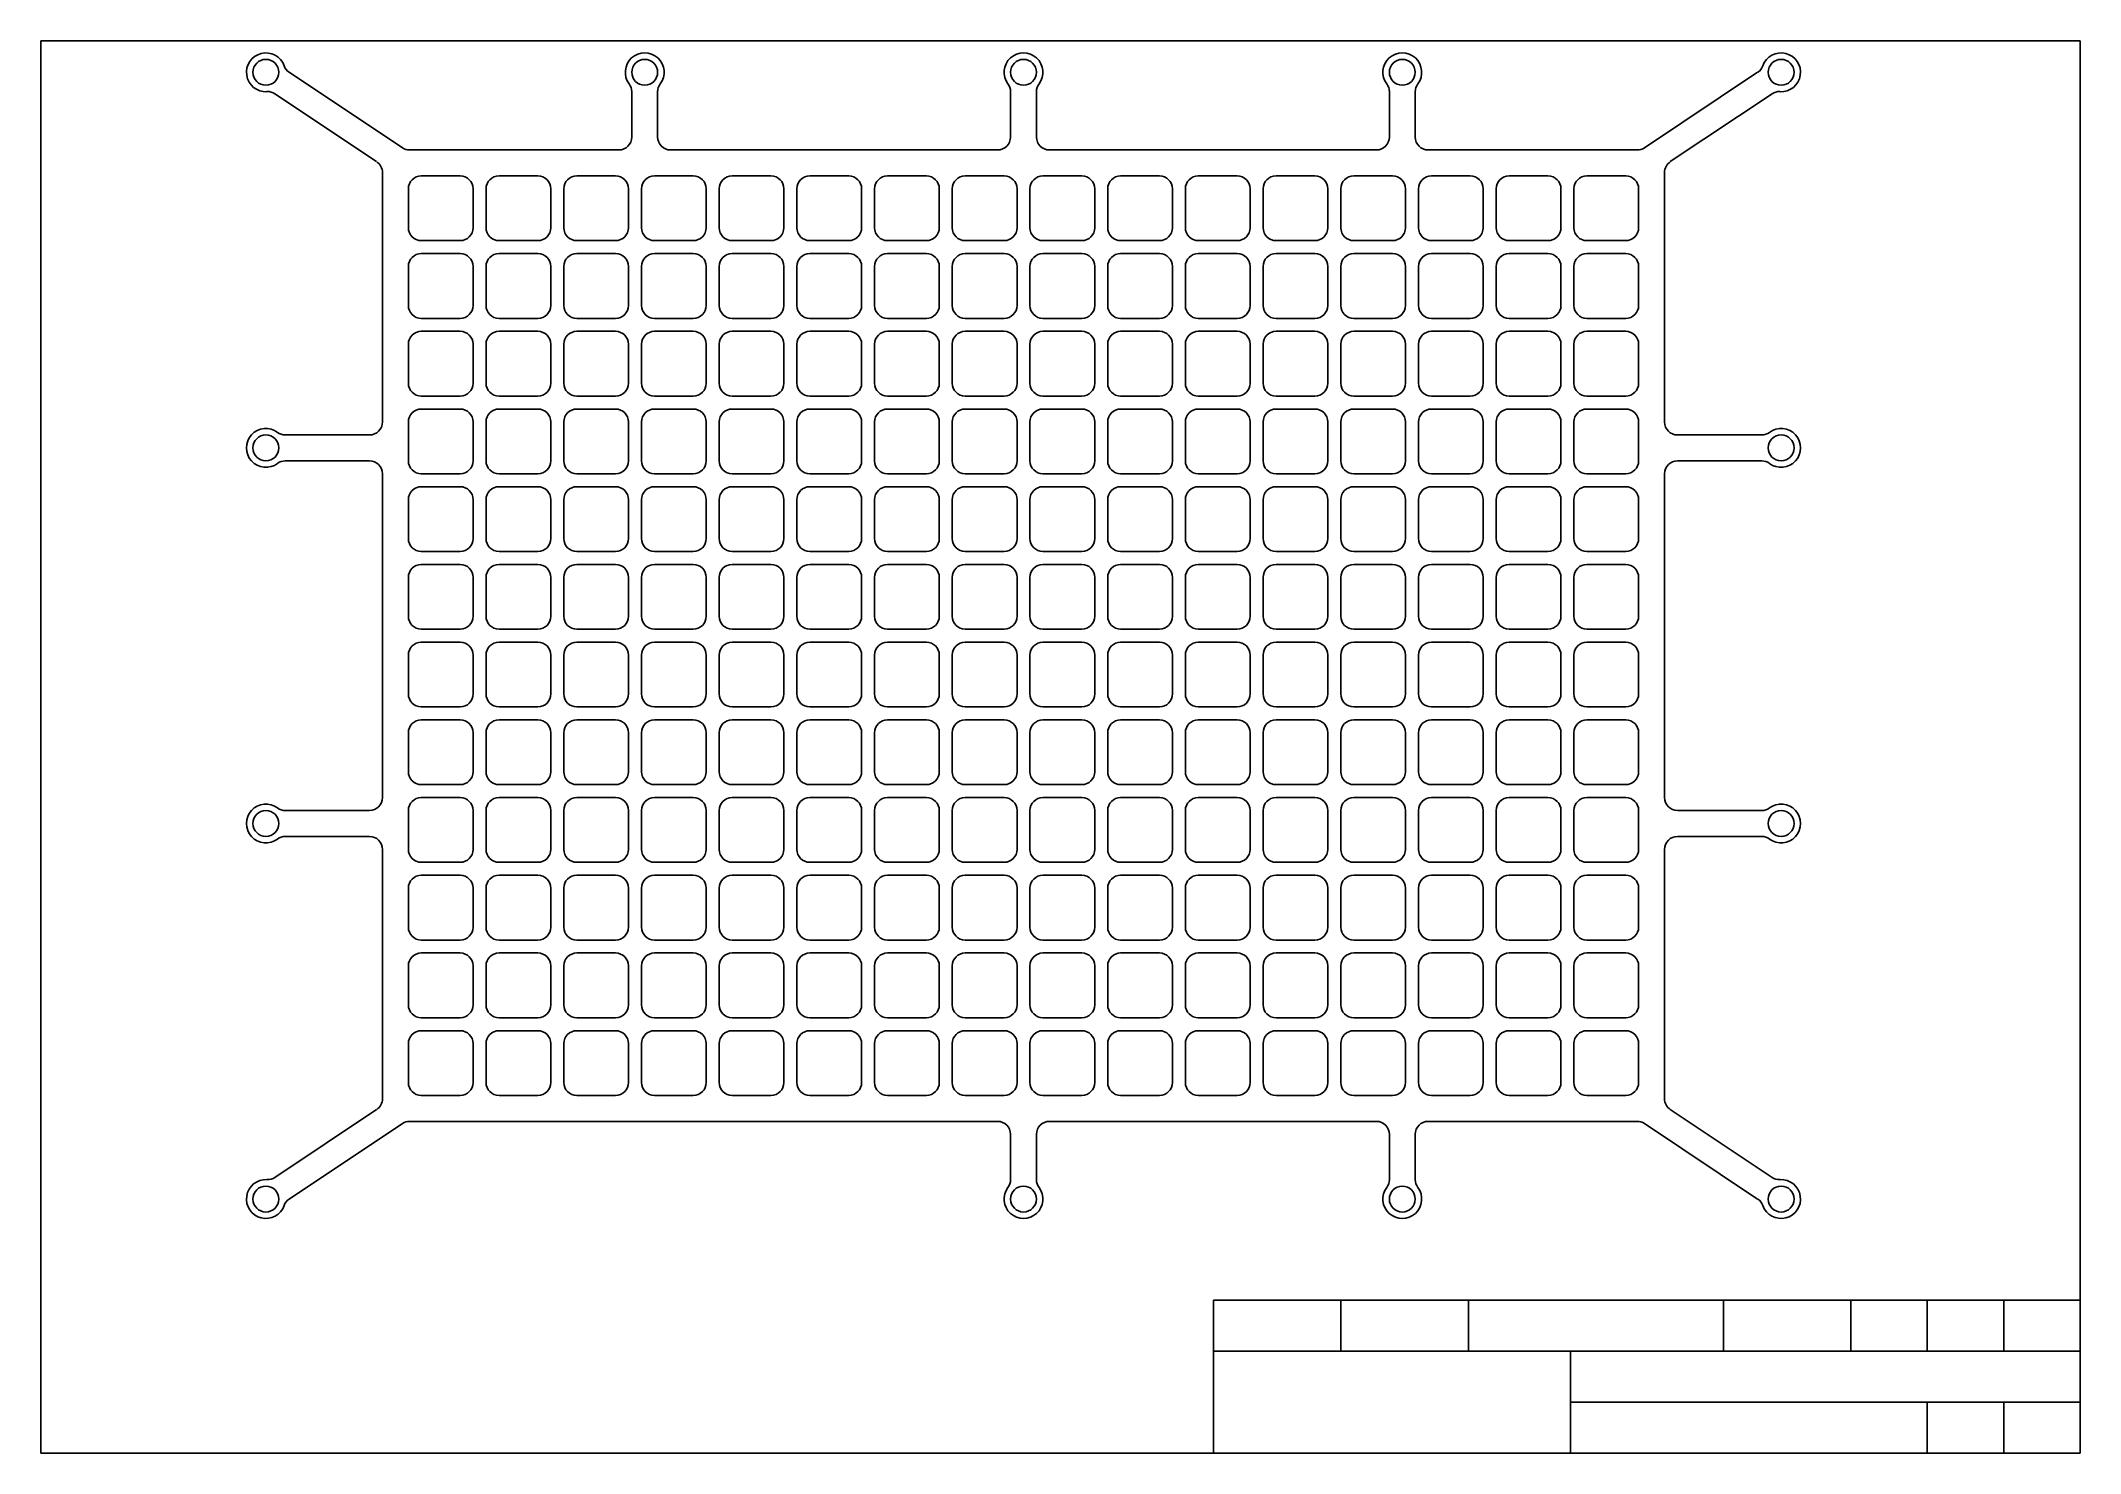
# Model space of a CAD drawing. Extents: x 0.4 to 16.1, y 0.4 to 11.3.
import ezdxf

# ---------------------------------------------------------------- set-up
doc = ezdxf.new("R2010")
doc.units = 0
doc.layers.add('DEFAULT', color=7, linetype='CONTINUOUS')

msp = doc.modelspace()

# ---------------------------------------------------------------- linework, layer by layer
at = {"layer": 'DEFAULT', "color": 0, "linetype": 'CONTINUOUS'}
for p, q in [((16.142, 11.299), (0.394, 11.299)), ((0.394, 11.299), (0.394, 0.394)), ((16.142, 0.394), (16.142, 11.299)), ((3.187, 10.473), (2.312, 11.056)), ((12.777, 10.473), (13.651, 11.056)), ((2.201, 10.89), (2.987, 10.366)), ((4.957, 10.906), (4.957, 10.556)), ((5.157, 10.906), (5.157, 10.556)), ((7.882, 10.906), (7.882, 10.556)), ((8.082, 10.906), (8.082, 10.556)), ((10.807, 10.906), (10.807, 10.556)), ((11.007, 10.906), (11.007, 10.556)), ((13.762, 10.89), (12.976, 10.366)), ((3.242, 10.456), (4.857, 10.456)), ((5.257, 10.456), (7.782, 10.456)), ((8.182, 10.456), (10.707, 10.456)), ((11.107, 10.456), (12.721, 10.456)), ((3.032, 8.356), (3.032, 10.282)), ((3.632, 10.256), (3.332, 10.256)), ((4.232, 10.256), (3.932, 10.256)), ((4.832, 10.256), (4.532, 10.256)), ((5.432, 10.256), (5.132, 10.256)), ((6.032, 10.256), (5.732, 10.256)), ((6.632, 10.256), (6.332, 10.256)), ((7.232, 10.256), (6.932, 10.256)), ((7.832, 10.256), (7.532, 10.256)), ((8.432, 10.256), (8.132, 10.256)), ((9.032, 10.256), (8.732, 10.256)), ((9.632, 10.256), (9.332, 10.256)), ((10.232, 10.256), (9.932, 10.256)), ((10.832, 10.256), (10.532, 10.256)), ((11.432, 10.256), (11.132, 10.256)), ((12.032, 10.256), (11.732, 10.256)), ((12.632, 10.256), (12.332, 10.256)), ((12.932, 10.282), (12.932, 8.356)), ((3.232, 10.156), (3.232, 9.856)), ((3.732, 9.856), (3.732, 10.156)), ((3.832, 10.156), (3.832, 9.856)), ((4.332, 9.856), (4.332, 10.156)), ((4.432, 10.156), (4.432, 9.856)), ((4.932, 9.856), (4.932, 10.156)), ((5.032, 10.156), (5.032, 9.856)), ((5.532, 9.856), (5.532, 10.156)), ((5.632, 10.156), (5.632, 9.856)), ((6.132, 9.856), (6.132, 10.156)), ((6.232, 10.156), (6.232, 9.856)), ((6.732, 9.856), (6.732, 10.156)), ((6.832, 10.156), (6.832, 9.856)), ((7.332, 9.856), (7.332, 10.156)), ((7.432, 10.156), (7.432, 9.856)), ((7.932, 9.856), (7.932, 10.156)), ((8.032, 10.156), (8.032, 9.856)), ((8.532, 9.856), (8.532, 10.156)), ((8.632, 10.156), (8.632, 9.856)), ((9.132, 9.856), (9.132, 10.156)), ((9.232, 10.156), (9.232, 9.856)), ((9.732, 9.856), (9.732, 10.156)), ((9.832, 10.156), (9.832, 9.856)), ((10.332, 9.856), (10.332, 10.156)), ((10.432, 10.156), (10.432, 9.856)), ((10.932, 9.856), (10.932, 10.156)), ((11.032, 10.156), (11.032, 9.856)), ((11.532, 9.856), (11.532, 10.156)), ((11.632, 10.156), (11.632, 9.856)), ((12.132, 9.856), (12.132, 10.156)), ((12.232, 10.156), (12.232, 9.856)), ((12.732, 9.856), (12.732, 10.156)), ((3.332, 9.756), (3.632, 9.756)), ((3.632, 9.656), (3.332, 9.656)), ((3.932, 9.756), (4.232, 9.756)), ((4.232, 9.656), (3.932, 9.656)), ((4.532, 9.756), (4.832, 9.756)), ((4.832, 9.656), (4.532, 9.656)), ((5.132, 9.756), (5.432, 9.756)), ((5.432, 9.656), (5.132, 9.656)), ((5.732, 9.756), (6.032, 9.756)), ((6.032, 9.656), (5.732, 9.656)), ((6.332, 9.756), (6.632, 9.756)), ((6.632, 9.656), (6.332, 9.656)), ((6.932, 9.756), (7.232, 9.756)), ((7.232, 9.656), (6.932, 9.656)), ((7.532, 9.756), (7.832, 9.756)), ((7.832, 9.656), (7.532, 9.656)), ((8.132, 9.756), (8.432, 9.756)), ((8.432, 9.656), (8.132, 9.656)), ((8.732, 9.756), (9.032, 9.756)), ((9.032, 9.656), (8.732, 9.656)), ((9.332, 9.756), (9.632, 9.756)), ((9.632, 9.656), (9.332, 9.656)), ((9.932, 9.756), (10.232, 9.756)), ((10.232, 9.656), (9.932, 9.656)), ((10.532, 9.756), (10.832, 9.756)), ((10.832, 9.656), (10.532, 9.656)), ((11.132, 9.756), (11.432, 9.756)), ((11.432, 9.656), (11.132, 9.656)), ((11.732, 9.756), (12.032, 9.756)), ((12.032, 9.656), (11.732, 9.656)), ((12.332, 9.756), (12.632, 9.756)), ((12.632, 9.656), (12.332, 9.656)), ((3.232, 9.556), (3.232, 9.256)), ((3.732, 9.256), (3.732, 9.556)), ((3.832, 9.556), (3.832, 9.256)), ((4.332, 9.256), (4.332, 9.556)), ((4.432, 9.556), (4.432, 9.256)), ((4.932, 9.256), (4.932, 9.556)), ((5.032, 9.556), (5.032, 9.256)), ((5.532, 9.256), (5.532, 9.556)), ((5.632, 9.556), (5.632, 9.256)), ((6.132, 9.256), (6.132, 9.556)), ((6.232, 9.556), (6.232, 9.256)), ((6.732, 9.256), (6.732, 9.556)), ((6.832, 9.556), (6.832, 9.256)), ((7.332, 9.256), (7.332, 9.556)), ((7.432, 9.556), (7.432, 9.256)), ((7.932, 9.256), (7.932, 9.556)), ((8.032, 9.556), (8.032, 9.256)), ((8.532, 9.256), (8.532, 9.556)), ((8.632, 9.556), (8.632, 9.256)), ((9.132, 9.256), (9.132, 9.556)), ((9.232, 9.556), (9.232, 9.256)), ((9.732, 9.256), (9.732, 9.556)), ((9.832, 9.556), (9.832, 9.256)), ((10.332, 9.256), (10.332, 9.556)), ((10.432, 9.556), (10.432, 9.256)), ((10.932, 9.256), (10.932, 9.556)), ((11.032, 9.556), (11.032, 9.256)), ((11.532, 9.256), (11.532, 9.556)), ((11.632, 9.556), (11.632, 9.256)), ((12.132, 9.256), (12.132, 9.556)), ((12.232, 9.556), (12.232, 9.256)), ((12.732, 9.256), (12.732, 9.556)), ((3.332, 9.156), (3.632, 9.156)), ((3.932, 9.156), (4.232, 9.156)), ((4.532, 9.156), (4.832, 9.156)), ((5.132, 9.156), (5.432, 9.156)), ((5.732, 9.156), (6.032, 9.156)), ((6.332, 9.156), (6.632, 9.156)), ((6.932, 9.156), (7.232, 9.156)), ((7.532, 9.156), (7.832, 9.156)), ((8.132, 9.156), (8.432, 9.156)), ((8.732, 9.156), (9.032, 9.156)), ((9.332, 9.156), (9.632, 9.156)), ((9.932, 9.156), (10.232, 9.156)), ((10.532, 9.156), (10.832, 9.156)), ((11.132, 9.156), (11.432, 9.156)), ((11.732, 9.156), (12.032, 9.156)), ((12.332, 9.156), (12.632, 9.156)), ((3.632, 9.056), (3.332, 9.056)), ((4.232, 9.056), (3.932, 9.056)), ((4.832, 9.056), (4.532, 9.056)), ((5.432, 9.056), (5.132, 9.056)), ((6.032, 9.056), (5.732, 9.056)), ((6.632, 9.056), (6.332, 9.056)), ((7.232, 9.056), (6.932, 9.056)), ((7.832, 9.056), (7.532, 9.056)), ((8.432, 9.056), (8.132, 9.056)), ((9.032, 9.056), (8.732, 9.056)), ((9.632, 9.056), (9.332, 9.056)), ((10.232, 9.056), (9.932, 9.056)), ((10.832, 9.056), (10.532, 9.056)), ((11.432, 9.056), (11.132, 9.056)), ((12.032, 9.056), (11.732, 9.056)), ((12.632, 9.056), (12.332, 9.056)), ((3.232, 8.956), (3.232, 8.656)), ((3.732, 8.656), (3.732, 8.956)), ((3.832, 8.956), (3.832, 8.656)), ((4.332, 8.656), (4.332, 8.956)), ((4.432, 8.956), (4.432, 8.656)), ((4.932, 8.656), (4.932, 8.956)), ((5.032, 8.956), (5.032, 8.656)), ((5.532, 8.656), (5.532, 8.956)), ((5.632, 8.956), (5.632, 8.656)), ((6.132, 8.656), (6.132, 8.956)), ((6.232, 8.956), (6.232, 8.656)), ((6.732, 8.656), (6.732, 8.956)), ((6.832, 8.956), (6.832, 8.656)), ((7.332, 8.656), (7.332, 8.956)), ((7.432, 8.956), (7.432, 8.656)), ((7.932, 8.656), (7.932, 8.956)), ((8.032, 8.956), (8.032, 8.656)), ((8.532, 8.656), (8.532, 8.956)), ((8.632, 8.956), (8.632, 8.656)), ((9.132, 8.656), (9.132, 8.956)), ((9.232, 8.956), (9.232, 8.656)), ((9.732, 8.656), (9.732, 8.956)), ((9.832, 8.956), (9.832, 8.656)), ((10.332, 8.656), (10.332, 8.956)), ((10.432, 8.956), (10.432, 8.656)), ((10.932, 8.656), (10.932, 8.956)), ((11.032, 8.956), (11.032, 8.656)), ((11.532, 8.656), (11.532, 8.956)), ((11.632, 8.956), (11.632, 8.656)), ((12.132, 8.656), (12.132, 8.956)), ((12.232, 8.956), (12.232, 8.656)), ((12.732, 8.656), (12.732, 8.956)), ((3.332, 8.556), (3.632, 8.556)), ((3.932, 8.556), (4.232, 8.556)), ((4.532, 8.556), (4.832, 8.556)), ((5.132, 8.556), (5.432, 8.556)), ((5.732, 8.556), (6.032, 8.556)), ((6.332, 8.556), (6.632, 8.556)), ((6.932, 8.556), (7.232, 8.556)), ((7.532, 8.556), (7.832, 8.556)), ((8.132, 8.556), (8.432, 8.556)), ((8.732, 8.556), (9.032, 8.556)), ((9.332, 8.556), (9.632, 8.556)), ((9.932, 8.556), (10.232, 8.556)), ((10.532, 8.556), (10.832, 8.556)), ((11.132, 8.556), (11.432, 8.556)), ((11.732, 8.556), (12.032, 8.556)), ((12.332, 8.556), (12.632, 8.556)), ((3.232, 8.356), (3.232, 8.056)), ((3.632, 8.456), (3.332, 8.456)), ((3.732, 8.056), (3.732, 8.356)), ((3.832, 8.356), (3.832, 8.056)), ((4.232, 8.456), (3.932, 8.456)), ((4.332, 8.056), (4.332, 8.356)), ((4.432, 8.356), (4.432, 8.056)), ((4.832, 8.456), (4.532, 8.456)), ((4.932, 8.056), (4.932, 8.356)), ((5.032, 8.356), (5.032, 8.056)), ((5.432, 8.456), (5.132, 8.456)), ((5.532, 8.056), (5.532, 8.356)), ((5.632, 8.356), (5.632, 8.056)), ((6.032, 8.456), (5.732, 8.456)), ((6.132, 8.056), (6.132, 8.356)), ((6.232, 8.356), (6.232, 8.056)), ((6.632, 8.456), (6.332, 8.456)), ((6.732, 8.056), (6.732, 8.356)), ((6.832, 8.356), (6.832, 8.056)), ((7.232, 8.456), (6.932, 8.456)), ((7.332, 8.056), (7.332, 8.356)), ((7.432, 8.356), (7.432, 8.056)), ((7.832, 8.456), (7.532, 8.456)), ((7.932, 8.056), (7.932, 8.356)), ((8.032, 8.356), (8.032, 8.056)), ((8.432, 8.456), (8.132, 8.456)), ((8.532, 8.056), (8.532, 8.356)), ((8.632, 8.356), (8.632, 8.056)), ((9.032, 8.456), (8.732, 8.456)), ((9.132, 8.056), (9.132, 8.356)), ((9.232, 8.356), (9.232, 8.056)), ((9.632, 8.456), (9.332, 8.456)), ((9.732, 8.056), (9.732, 8.356)), ((9.832, 8.356), (9.832, 8.056)), ((10.232, 8.456), (9.932, 8.456)), ((10.332, 8.056), (10.332, 8.356)), ((10.432, 8.356), (10.432, 8.056)), ((10.832, 8.456), (10.532, 8.456)), ((10.932, 8.056), (10.932, 8.356)), ((11.032, 8.356), (11.032, 8.056)), ((11.432, 8.456), (11.132, 8.456)), ((11.532, 8.056), (11.532, 8.356)), ((11.632, 8.356), (11.632, 8.056)), ((12.032, 8.456), (11.732, 8.456)), ((12.132, 8.056), (12.132, 8.356)), ((12.232, 8.356), (12.232, 8.056)), ((12.632, 8.456), (12.332, 8.456)), ((12.732, 8.056), (12.732, 8.356)), ((2.282, 8.256), (2.932, 8.256)), ((13.682, 8.256), (13.032, 8.256)), ((2.282, 8.056), (2.932, 8.056)), ((13.682, 8.056), (13.032, 8.056)), ((3.032, 5.456), (3.032, 7.956)), ((3.332, 7.956), (3.632, 7.956)), ((3.932, 7.956), (4.232, 7.956)), ((4.532, 7.956), (4.832, 7.956)), ((5.132, 7.956), (5.432, 7.956)), ((5.732, 7.956), (6.032, 7.956)), ((6.332, 7.956), (6.632, 7.956)), ((6.932, 7.956), (7.232, 7.956)), ((7.532, 7.956), (7.832, 7.956)), ((8.132, 7.956), (8.432, 7.956)), ((8.732, 7.956), (9.032, 7.956)), ((9.332, 7.956), (9.632, 7.956)), ((9.932, 7.956), (10.232, 7.956)), ((10.532, 7.956), (10.832, 7.956)), ((11.132, 7.956), (11.432, 7.956)), ((11.732, 7.956), (12.032, 7.956)), ((12.332, 7.956), (12.632, 7.956)), ((12.932, 7.956), (12.932, 5.456)), ((3.232, 7.756), (3.232, 7.456)), ((3.632, 7.856), (3.332, 7.856)), ((3.732, 7.456), (3.732, 7.756)), ((3.832, 7.756), (3.832, 7.456)), ((4.232, 7.856), (3.932, 7.856)), ((4.332, 7.456), (4.332, 7.756)), ((4.432, 7.756), (4.432, 7.456)), ((4.832, 7.856), (4.532, 7.856)), ((4.932, 7.456), (4.932, 7.756)), ((5.032, 7.756), (5.032, 7.456)), ((5.432, 7.856), (5.132, 7.856)), ((5.532, 7.456), (5.532, 7.756)), ((5.632, 7.756), (5.632, 7.456)), ((6.032, 7.856), (5.732, 7.856)), ((6.132, 7.456), (6.132, 7.756)), ((6.232, 7.756), (6.232, 7.456)), ((6.632, 7.856), (6.332, 7.856)), ((6.732, 7.456), (6.732, 7.756)), ((6.832, 7.756), (6.832, 7.456)), ((7.232, 7.856), (6.932, 7.856)), ((7.332, 7.456), (7.332, 7.756)), ((7.432, 7.756), (7.432, 7.456)), ((7.832, 7.856), (7.532, 7.856)), ((7.932, 7.456), (7.932, 7.756)), ((8.032, 7.756), (8.032, 7.456)), ((8.432, 7.856), (8.132, 7.856)), ((8.532, 7.456), (8.532, 7.756)), ((8.632, 7.756), (8.632, 7.456)), ((9.032, 7.856), (8.732, 7.856)), ((9.132, 7.456), (9.132, 7.756)), ((9.232, 7.756), (9.232, 7.456)), ((9.632, 7.856), (9.332, 7.856)), ((9.732, 7.456), (9.732, 7.756)), ((9.832, 7.756), (9.832, 7.456)), ((10.232, 7.856), (9.932, 7.856)), ((10.332, 7.456), (10.332, 7.756)), ((10.432, 7.756), (10.432, 7.456)), ((10.832, 7.856), (10.532, 7.856)), ((10.932, 7.456), (10.932, 7.756)), ((11.032, 7.756), (11.032, 7.456)), ((11.432, 7.856), (11.132, 7.856)), ((11.532, 7.456), (11.532, 7.756)), ((11.632, 7.756), (11.632, 7.456)), ((12.032, 7.856), (11.732, 7.856)), ((12.132, 7.456), (12.132, 7.756)), ((12.232, 7.756), (12.232, 7.456)), ((12.632, 7.856), (12.332, 7.856)), ((12.732, 7.456), (12.732, 7.756)), ((3.332, 7.356), (3.632, 7.356)), ((3.632, 7.256), (3.332, 7.256)), ((3.932, 7.356), (4.232, 7.356)), ((4.232, 7.256), (3.932, 7.256)), ((4.532, 7.356), (4.832, 7.356)), ((4.832, 7.256), (4.532, 7.256)), ((5.132, 7.356), (5.432, 7.356)), ((5.432, 7.256), (5.132, 7.256)), ((5.732, 7.356), (6.032, 7.356)), ((6.032, 7.256), (5.732, 7.256)), ((6.332, 7.356), (6.632, 7.356)), ((6.632, 7.256), (6.332, 7.256)), ((6.932, 7.356), (7.232, 7.356)), ((7.232, 7.256), (6.932, 7.256)), ((7.532, 7.356), (7.832, 7.356)), ((7.832, 7.256), (7.532, 7.256)), ((8.132, 7.356), (8.432, 7.356)), ((8.432, 7.256), (8.132, 7.256)), ((8.732, 7.356), (9.032, 7.356)), ((9.032, 7.256), (8.732, 7.256)), ((9.332, 7.356), (9.632, 7.356)), ((9.632, 7.256), (9.332, 7.256)), ((9.932, 7.356), (10.232, 7.356)), ((10.232, 7.256), (9.932, 7.256)), ((10.532, 7.356), (10.832, 7.356)), ((10.832, 7.256), (10.532, 7.256)), ((11.132, 7.356), (11.432, 7.356)), ((11.432, 7.256), (11.132, 7.256)), ((11.732, 7.356), (12.032, 7.356)), ((12.032, 7.256), (11.732, 7.256)), ((12.332, 7.356), (12.632, 7.356)), ((12.632, 7.256), (12.332, 7.256)), ((3.232, 7.156), (3.232, 6.856)), ((3.732, 6.856), (3.732, 7.156)), ((3.832, 7.156), (3.832, 6.856)), ((4.332, 6.856), (4.332, 7.156)), ((4.432, 7.156), (4.432, 6.856)), ((4.932, 6.856), (4.932, 7.156)), ((5.032, 7.156), (5.032, 6.856)), ((5.532, 6.856), (5.532, 7.156)), ((5.632, 7.156), (5.632, 6.856)), ((6.132, 6.856), (6.132, 7.156)), ((6.232, 7.156), (6.232, 6.856)), ((6.732, 6.856), (6.732, 7.156)), ((6.832, 7.156), (6.832, 6.856)), ((7.332, 6.856), (7.332, 7.156)), ((7.432, 7.156), (7.432, 6.856)), ((7.932, 6.856), (7.932, 7.156)), ((8.032, 7.156), (8.032, 6.856)), ((8.532, 6.856), (8.532, 7.156)), ((8.632, 7.156), (8.632, 6.856)), ((9.132, 6.856), (9.132, 7.156)), ((9.232, 7.156), (9.232, 6.856)), ((9.732, 6.856), (9.732, 7.156)), ((9.832, 7.156), (9.832, 6.856)), ((10.332, 6.856), (10.332, 7.156)), ((10.432, 7.156), (10.432, 6.856)), ((10.932, 6.856), (10.932, 7.156)), ((11.032, 7.156), (11.032, 6.856)), ((11.532, 6.856), (11.532, 7.156)), ((11.632, 7.156), (11.632, 6.856)), ((12.132, 6.856), (12.132, 7.156)), ((12.232, 7.156), (12.232, 6.856)), ((12.732, 6.856), (12.732, 7.156)), ((3.332, 6.756), (3.632, 6.756)), ((3.632, 6.656), (3.332, 6.656)), ((3.932, 6.756), (4.232, 6.756)), ((4.232, 6.656), (3.932, 6.656)), ((4.532, 6.756), (4.832, 6.756)), ((4.832, 6.656), (4.532, 6.656)), ((5.132, 6.756), (5.432, 6.756)), ((5.432, 6.656), (5.132, 6.656)), ((5.732, 6.756), (6.032, 6.756)), ((6.032, 6.656), (5.732, 6.656)), ((6.332, 6.756), (6.632, 6.756)), ((6.632, 6.656), (6.332, 6.656)), ((6.932, 6.756), (7.232, 6.756)), ((7.232, 6.656), (6.932, 6.656)), ((7.532, 6.756), (7.832, 6.756)), ((7.832, 6.656), (7.532, 6.656)), ((8.132, 6.756), (8.432, 6.756)), ((8.432, 6.656), (8.132, 6.656)), ((8.732, 6.756), (9.032, 6.756)), ((9.032, 6.656), (8.732, 6.656)), ((9.332, 6.756), (9.632, 6.756)), ((9.632, 6.656), (9.332, 6.656)), ((9.932, 6.756), (10.232, 6.756)), ((10.232, 6.656), (9.932, 6.656)), ((10.532, 6.756), (10.832, 6.756)), ((10.832, 6.656), (10.532, 6.656)), ((11.132, 6.756), (11.432, 6.756)), ((11.432, 6.656), (11.132, 6.656)), ((11.732, 6.756), (12.032, 6.756)), ((12.032, 6.656), (11.732, 6.656)), ((12.332, 6.756), (12.632, 6.756)), ((12.632, 6.656), (12.332, 6.656)), ((3.232, 6.556), (3.232, 6.256)), ((3.732, 6.256), (3.732, 6.556)), ((3.832, 6.556), (3.832, 6.256)), ((4.332, 6.256), (4.332, 6.556)), ((4.432, 6.556), (4.432, 6.256)), ((4.932, 6.256), (4.932, 6.556)), ((5.032, 6.556), (5.032, 6.256)), ((5.532, 6.256), (5.532, 6.556)), ((5.632, 6.556), (5.632, 6.256)), ((6.132, 6.256), (6.132, 6.556)), ((6.232, 6.556), (6.232, 6.256)), ((6.732, 6.256), (6.732, 6.556)), ((6.832, 6.556), (6.832, 6.256)), ((7.332, 6.256), (7.332, 6.556)), ((7.432, 6.556), (7.432, 6.256)), ((7.932, 6.256), (7.932, 6.556)), ((8.032, 6.556), (8.032, 6.256)), ((8.532, 6.256), (8.532, 6.556)), ((8.632, 6.556), (8.632, 6.256)), ((9.132, 6.256), (9.132, 6.556)), ((9.232, 6.556), (9.232, 6.256)), ((9.732, 6.256), (9.732, 6.556)), ((9.832, 6.556), (9.832, 6.256)), ((10.332, 6.256), (10.332, 6.556)), ((10.432, 6.556), (10.432, 6.256)), ((10.932, 6.256), (10.932, 6.556)), ((11.032, 6.556), (11.032, 6.256)), ((11.532, 6.256), (11.532, 6.556)), ((11.632, 6.556), (11.632, 6.256)), ((12.132, 6.256), (12.132, 6.556)), ((12.232, 6.556), (12.232, 6.256)), ((12.732, 6.256), (12.732, 6.556)), ((3.332, 6.156), (3.632, 6.156)), ((3.932, 6.156), (4.232, 6.156)), ((4.532, 6.156), (4.832, 6.156)), ((5.132, 6.156), (5.432, 6.156)), ((5.732, 6.156), (6.032, 6.156)), ((6.332, 6.156), (6.632, 6.156)), ((6.932, 6.156), (7.232, 6.156)), ((7.532, 6.156), (7.832, 6.156)), ((8.132, 6.156), (8.432, 6.156)), ((8.732, 6.156), (9.032, 6.156)), ((9.332, 6.156), (9.632, 6.156)), ((9.932, 6.156), (10.232, 6.156)), ((10.532, 6.156), (10.832, 6.156)), ((11.132, 6.156), (11.432, 6.156)), ((11.732, 6.156), (12.032, 6.156)), ((12.332, 6.156), (12.632, 6.156)), ((3.632, 6.056), (3.332, 6.056)), ((4.232, 6.056), (3.932, 6.056)), ((4.832, 6.056), (4.532, 6.056)), ((5.432, 6.056), (5.132, 6.056)), ((6.032, 6.056), (5.732, 6.056)), ((6.632, 6.056), (6.332, 6.056)), ((7.232, 6.056), (6.932, 6.056)), ((7.832, 6.056), (7.532, 6.056)), ((8.432, 6.056), (8.132, 6.056)), ((9.032, 6.056), (8.732, 6.056)), ((9.632, 6.056), (9.332, 6.056)), ((10.232, 6.056), (9.932, 6.056)), ((10.832, 6.056), (10.532, 6.056)), ((11.432, 6.056), (11.132, 6.056)), ((12.032, 6.056), (11.732, 6.056)), ((12.632, 6.056), (12.332, 6.056)), ((3.232, 5.956), (3.232, 5.656)), ((3.732, 5.656), (3.732, 5.956)), ((3.832, 5.956), (3.832, 5.656)), ((4.332, 5.656), (4.332, 5.956)), ((4.432, 5.956), (4.432, 5.656)), ((4.932, 5.656), (4.932, 5.956)), ((5.032, 5.956), (5.032, 5.656)), ((5.532, 5.656), (5.532, 5.956)), ((5.632, 5.956), (5.632, 5.656)), ((6.132, 5.656), (6.132, 5.956)), ((6.232, 5.956), (6.232, 5.656)), ((6.732, 5.656), (6.732, 5.956)), ((6.832, 5.956), (6.832, 5.656)), ((7.332, 5.656), (7.332, 5.956)), ((7.432, 5.956), (7.432, 5.656)), ((7.932, 5.656), (7.932, 5.956)), ((8.032, 5.956), (8.032, 5.656)), ((8.532, 5.656), (8.532, 5.956)), ((8.632, 5.956), (8.632, 5.656)), ((9.132, 5.656), (9.132, 5.956)), ((9.232, 5.956), (9.232, 5.656)), ((9.732, 5.656), (9.732, 5.956)), ((9.832, 5.956), (9.832, 5.656)), ((10.332, 5.656), (10.332, 5.956)), ((10.432, 5.956), (10.432, 5.656)), ((10.932, 5.656), (10.932, 5.956)), ((11.032, 5.956), (11.032, 5.656)), ((11.532, 5.656), (11.532, 5.956)), ((11.632, 5.956), (11.632, 5.656)), ((12.132, 5.656), (12.132, 5.956)), ((12.232, 5.956), (12.232, 5.656)), ((12.732, 5.656), (12.732, 5.956)), ((3.332, 5.556), (3.632, 5.556)), ((3.932, 5.556), (4.232, 5.556)), ((4.532, 5.556), (4.832, 5.556)), ((5.132, 5.556), (5.432, 5.556)), ((5.732, 5.556), (6.032, 5.556)), ((6.332, 5.556), (6.632, 5.556)), ((6.932, 5.556), (7.232, 5.556)), ((7.532, 5.556), (7.832, 5.556)), ((8.132, 5.556), (8.432, 5.556)), ((8.732, 5.556), (9.032, 5.556)), ((9.332, 5.556), (9.632, 5.556)), ((9.932, 5.556), (10.232, 5.556)), ((10.532, 5.556), (10.832, 5.556)), ((11.132, 5.556), (11.432, 5.556)), ((11.732, 5.556), (12.032, 5.556)), ((12.332, 5.556), (12.632, 5.556)), ((2.282, 5.356), (2.932, 5.356)), ((3.232, 5.356), (3.232, 5.056)), ((3.632, 5.456), (3.332, 5.456)), ((3.732, 5.056), (3.732, 5.356)), ((3.832, 5.356), (3.832, 5.056)), ((4.232, 5.456), (3.932, 5.456)), ((4.332, 5.056), (4.332, 5.356)), ((4.432, 5.356), (4.432, 5.056)), ((4.832, 5.456), (4.532, 5.456)), ((4.932, 5.056), (4.932, 5.356)), ((5.032, 5.356), (5.032, 5.056)), ((5.432, 5.456), (5.132, 5.456)), ((5.532, 5.056), (5.532, 5.356)), ((5.632, 5.356), (5.632, 5.056)), ((6.032, 5.456), (5.732, 5.456)), ((6.132, 5.056), (6.132, 5.356)), ((6.232, 5.356), (6.232, 5.056)), ((6.632, 5.456), (6.332, 5.456)), ((6.732, 5.056), (6.732, 5.356)), ((6.832, 5.356), (6.832, 5.056)), ((7.232, 5.456), (6.932, 5.456)), ((7.332, 5.056), (7.332, 5.356)), ((7.432, 5.356), (7.432, 5.056)), ((7.832, 5.456), (7.532, 5.456)), ((7.932, 5.056), (7.932, 5.356)), ((8.032, 5.356), (8.032, 5.056)), ((8.432, 5.456), (8.132, 5.456)), ((8.532, 5.056), (8.532, 5.356)), ((8.632, 5.356), (8.632, 5.056)), ((9.032, 5.456), (8.732, 5.456)), ((9.132, 5.056), (9.132, 5.356)), ((9.232, 5.356), (9.232, 5.056)), ((9.632, 5.456), (9.332, 5.456)), ((9.732, 5.056), (9.732, 5.356)), ((9.832, 5.356), (9.832, 5.056)), ((10.232, 5.456), (9.932, 5.456)), ((10.332, 5.056), (10.332, 5.356)), ((10.432, 5.356), (10.432, 5.056)), ((10.832, 5.456), (10.532, 5.456)), ((10.932, 5.056), (10.932, 5.356)), ((11.032, 5.356), (11.032, 5.056)), ((11.432, 5.456), (11.132, 5.456)), ((11.532, 5.056), (11.532, 5.356)), ((11.632, 5.356), (11.632, 5.056)), ((12.032, 5.456), (11.732, 5.456)), ((12.132, 5.056), (12.132, 5.356)), ((12.232, 5.356), (12.232, 5.056)), ((12.632, 5.456), (12.332, 5.456)), ((12.732, 5.056), (12.732, 5.356)), ((13.682, 5.356), (13.032, 5.356)), ((2.282, 5.156), (2.932, 5.156)), ((3.032, 3.13), (3.032, 5.056)), ((12.932, 5.056), (12.932, 3.13)), ((13.682, 5.156), (13.032, 5.156)), ((3.332, 4.956), (3.632, 4.956)), ((3.932, 4.956), (4.232, 4.956)), ((4.532, 4.956), (4.832, 4.956)), ((5.132, 4.956), (5.432, 4.956)), ((5.732, 4.956), (6.032, 4.956)), ((6.332, 4.956), (6.632, 4.956)), ((6.932, 4.956), (7.232, 4.956)), ((7.532, 4.956), (7.832, 4.956)), ((8.132, 4.956), (8.432, 4.956)), ((8.732, 4.956), (9.032, 4.956)), ((9.332, 4.956), (9.632, 4.956)), ((9.932, 4.956), (10.232, 4.956)), ((10.532, 4.956), (10.832, 4.956)), ((11.132, 4.956), (11.432, 4.956)), ((11.732, 4.956), (12.032, 4.956)), ((12.332, 4.956), (12.632, 4.956)), ((3.232, 4.756), (3.232, 4.456)), ((3.632, 4.856), (3.332, 4.856)), ((3.732, 4.456), (3.732, 4.756)), ((3.832, 4.756), (3.832, 4.456)), ((4.232, 4.856), (3.932, 4.856)), ((4.332, 4.456), (4.332, 4.756)), ((4.432, 4.756), (4.432, 4.456)), ((4.832, 4.856), (4.532, 4.856)), ((4.932, 4.456), (4.932, 4.756)), ((5.032, 4.756), (5.032, 4.456)), ((5.432, 4.856), (5.132, 4.856)), ((5.532, 4.456), (5.532, 4.756)), ((5.632, 4.756), (5.632, 4.456)), ((6.032, 4.856), (5.732, 4.856)), ((6.132, 4.456), (6.132, 4.756)), ((6.232, 4.756), (6.232, 4.456)), ((6.632, 4.856), (6.332, 4.856)), ((6.732, 4.456), (6.732, 4.756)), ((6.832, 4.756), (6.832, 4.456)), ((7.232, 4.856), (6.932, 4.856)), ((7.332, 4.456), (7.332, 4.756)), ((7.432, 4.756), (7.432, 4.456)), ((7.832, 4.856), (7.532, 4.856)), ((7.932, 4.456), (7.932, 4.756)), ((8.032, 4.756), (8.032, 4.456)), ((8.432, 4.856), (8.132, 4.856)), ((8.532, 4.456), (8.532, 4.756)), ((8.632, 4.756), (8.632, 4.456)), ((9.032, 4.856), (8.732, 4.856)), ((9.132, 4.456), (9.132, 4.756)), ((9.232, 4.756), (9.232, 4.456)), ((9.632, 4.856), (9.332, 4.856)), ((9.732, 4.456), (9.732, 4.756)), ((9.832, 4.756), (9.832, 4.456)), ((10.232, 4.856), (9.932, 4.856)), ((10.332, 4.456), (10.332, 4.756)), ((10.432, 4.756), (10.432, 4.456)), ((10.832, 4.856), (10.532, 4.856)), ((10.932, 4.456), (10.932, 4.756)), ((11.032, 4.756), (11.032, 4.456)), ((11.432, 4.856), (11.132, 4.856)), ((11.532, 4.456), (11.532, 4.756)), ((11.632, 4.756), (11.632, 4.456)), ((12.032, 4.856), (11.732, 4.856)), ((12.132, 4.456), (12.132, 4.756)), ((12.232, 4.756), (12.232, 4.456)), ((12.632, 4.856), (12.332, 4.856)), ((12.732, 4.456), (12.732, 4.756)), ((3.332, 4.356), (3.632, 4.356)), ((3.632, 4.256), (3.332, 4.256)), ((3.932, 4.356), (4.232, 4.356)), ((4.232, 4.256), (3.932, 4.256)), ((4.532, 4.356), (4.832, 4.356)), ((4.832, 4.256), (4.532, 4.256)), ((5.132, 4.356), (5.432, 4.356)), ((5.432, 4.256), (5.132, 4.256)), ((5.732, 4.356), (6.032, 4.356)), ((6.032, 4.256), (5.732, 4.256)), ((6.332, 4.356), (6.632, 4.356)), ((6.632, 4.256), (6.332, 4.256)), ((6.932, 4.356), (7.232, 4.356)), ((7.232, 4.256), (6.932, 4.256)), ((7.532, 4.356), (7.832, 4.356)), ((7.832, 4.256), (7.532, 4.256)), ((8.132, 4.356), (8.432, 4.356)), ((8.432, 4.256), (8.132, 4.256)), ((8.732, 4.356), (9.032, 4.356)), ((9.032, 4.256), (8.732, 4.256)), ((9.332, 4.356), (9.632, 4.356)), ((9.632, 4.256), (9.332, 4.256)), ((9.932, 4.356), (10.232, 4.356)), ((10.232, 4.256), (9.932, 4.256)), ((10.532, 4.356), (10.832, 4.356)), ((10.832, 4.256), (10.532, 4.256)), ((11.132, 4.356), (11.432, 4.356)), ((11.432, 4.256), (11.132, 4.256)), ((11.732, 4.356), (12.032, 4.356)), ((12.032, 4.256), (11.732, 4.256)), ((12.332, 4.356), (12.632, 4.356)), ((12.632, 4.256), (12.332, 4.256)), ((3.232, 4.156), (3.232, 3.856)), ((3.732, 3.856), (3.732, 4.156)), ((3.832, 4.156), (3.832, 3.856)), ((4.332, 3.856), (4.332, 4.156)), ((4.432, 4.156), (4.432, 3.856)), ((4.932, 3.856), (4.932, 4.156)), ((5.032, 4.156), (5.032, 3.856)), ((5.532, 3.856), (5.532, 4.156)), ((5.632, 4.156), (5.632, 3.856)), ((6.132, 3.856), (6.132, 4.156)), ((6.232, 4.156), (6.232, 3.856)), ((6.732, 3.856), (6.732, 4.156)), ((6.832, 4.156), (6.832, 3.856)), ((7.332, 3.856), (7.332, 4.156)), ((7.432, 4.156), (7.432, 3.856)), ((7.932, 3.856), (7.932, 4.156)), ((8.032, 4.156), (8.032, 3.856)), ((8.532, 3.856), (8.532, 4.156)), ((8.632, 4.156), (8.632, 3.856)), ((9.132, 3.856), (9.132, 4.156)), ((9.232, 4.156), (9.232, 3.856)), ((9.732, 3.856), (9.732, 4.156)), ((9.832, 4.156), (9.832, 3.856)), ((10.332, 3.856), (10.332, 4.156)), ((10.432, 4.156), (10.432, 3.856)), ((10.932, 3.856), (10.932, 4.156)), ((11.032, 4.156), (11.032, 3.856)), ((11.532, 3.856), (11.532, 4.156)), ((11.632, 4.156), (11.632, 3.856)), ((12.132, 3.856), (12.132, 4.156)), ((12.232, 4.156), (12.232, 3.856)), ((12.732, 3.856), (12.732, 4.156)), ((3.332, 3.756), (3.632, 3.756)), ((3.632, 3.656), (3.332, 3.656)), ((3.932, 3.756), (4.232, 3.756)), ((4.232, 3.656), (3.932, 3.656)), ((4.532, 3.756), (4.832, 3.756)), ((4.832, 3.656), (4.532, 3.656)), ((5.132, 3.756), (5.432, 3.756)), ((5.432, 3.656), (5.132, 3.656)), ((5.732, 3.756), (6.032, 3.756)), ((6.032, 3.656), (5.732, 3.656)), ((6.332, 3.756), (6.632, 3.756)), ((6.632, 3.656), (6.332, 3.656)), ((6.932, 3.756), (7.232, 3.756)), ((7.232, 3.656), (6.932, 3.656)), ((7.532, 3.756), (7.832, 3.756)), ((7.832, 3.656), (7.532, 3.656)), ((8.132, 3.756), (8.432, 3.756)), ((8.432, 3.656), (8.132, 3.656)), ((8.732, 3.756), (9.032, 3.756)), ((9.032, 3.656), (8.732, 3.656)), ((9.332, 3.756), (9.632, 3.756)), ((9.632, 3.656), (9.332, 3.656)), ((9.932, 3.756), (10.232, 3.756)), ((10.232, 3.656), (9.932, 3.656)), ((10.532, 3.756), (10.832, 3.756)), ((10.832, 3.656), (10.532, 3.656)), ((11.132, 3.756), (11.432, 3.756)), ((11.432, 3.656), (11.132, 3.656)), ((11.732, 3.756), (12.032, 3.756)), ((12.032, 3.656), (11.732, 3.656)), ((12.332, 3.756), (12.632, 3.756)), ((12.632, 3.656), (12.332, 3.656)), ((3.232, 3.556), (3.232, 3.256)), ((3.732, 3.256), (3.732, 3.556)), ((3.832, 3.556), (3.832, 3.256)), ((4.332, 3.256), (4.332, 3.556)), ((4.432, 3.556), (4.432, 3.256)), ((4.932, 3.256), (4.932, 3.556)), ((5.032, 3.556), (5.032, 3.256)), ((5.532, 3.256), (5.532, 3.556)), ((5.632, 3.556), (5.632, 3.256)), ((6.132, 3.256), (6.132, 3.556)), ((6.232, 3.556), (6.232, 3.256)), ((6.732, 3.256), (6.732, 3.556)), ((6.832, 3.556), (6.832, 3.256)), ((7.332, 3.256), (7.332, 3.556)), ((7.432, 3.556), (7.432, 3.256)), ((7.932, 3.256), (7.932, 3.556)), ((8.032, 3.556), (8.032, 3.256)), ((8.532, 3.256), (8.532, 3.556)), ((8.632, 3.556), (8.632, 3.256)), ((9.132, 3.256), (9.132, 3.556)), ((9.232, 3.556), (9.232, 3.256)), ((9.732, 3.256), (9.732, 3.556)), ((9.832, 3.556), (9.832, 3.256)), ((10.332, 3.256), (10.332, 3.556)), ((10.432, 3.556), (10.432, 3.256)), ((10.932, 3.256), (10.932, 3.556)), ((11.032, 3.556), (11.032, 3.256)), ((11.532, 3.256), (11.532, 3.556)), ((11.632, 3.556), (11.632, 3.256)), ((12.132, 3.256), (12.132, 3.556)), ((12.232, 3.556), (12.232, 3.256)), ((12.732, 3.256), (12.732, 3.556)), ((3.332, 3.156), (3.632, 3.156)), ((3.932, 3.156), (4.232, 3.156)), ((4.532, 3.156), (4.832, 3.156)), ((5.132, 3.156), (5.432, 3.156)), ((5.732, 3.156), (6.032, 3.156)), ((6.332, 3.156), (6.632, 3.156)), ((6.932, 3.156), (7.232, 3.156)), ((7.532, 3.156), (7.832, 3.156)), ((8.132, 3.156), (8.432, 3.156)), ((8.732, 3.156), (9.032, 3.156)), ((9.332, 3.156), (9.632, 3.156)), ((9.932, 3.156), (10.232, 3.156)), ((10.532, 3.156), (10.832, 3.156)), ((11.132, 3.156), (11.432, 3.156)), ((11.732, 3.156), (12.032, 3.156)), ((12.332, 3.156), (12.632, 3.156)), ((2.987, 3.047), (2.201, 2.523)), ((13.762, 2.523), (12.976, 3.047)), ((2.312, 2.356), (3.187, 2.939)), ((7.782, 2.956), (3.242, 2.956)), ((7.882, 2.506), (7.882, 2.856)), ((8.082, 2.506), (8.082, 2.856)), ((10.707, 2.956), (8.182, 2.956)), ((10.807, 2.506), (10.807, 2.856)), ((11.007, 2.506), (11.007, 2.856)), ((12.721, 2.956), (11.107, 2.956)), ((12.777, 2.939), (13.651, 2.356)), ((9.449, 0.394), (9.449, 1.575)), ((9.449, 1.575), (16.142, 1.575)), ((10.433, 1.181), (10.433, 1.575)), ((11.417, 1.181), (11.417, 1.575)), ((13.386, 1.181), (13.386, 1.575)), ((14.37, 1.181), (14.37, 1.575)), ((14.961, 1.181), (14.961, 1.575)), ((15.551, 1.181), (15.551, 1.575)), ((9.449, 1.181), (16.142, 1.181)), ((12.205, 0.394), (12.205, 1.181)), ((12.205, 0.787), (16.142, 0.787)), ((14.961, 0.394), (14.961, 0.787)), ((15.551, 0.394), (15.551, 0.787)), ((0.394, 0.394), (16.142, 0.394))]:
    msp.add_line(p, q, dxfattribs=at)
for centre in [(2.132, 11.056), (5.057, 11.056), (7.982, 11.056), (10.907, 11.056), (13.832, 11.056), (2.132, 8.156), (13.832, 8.156), (2.132, 5.256), (13.832, 5.256), (2.132, 2.356), (7.982, 2.356), (7.982, 2.356), (10.907, 2.356), (13.832, 2.356)]:
    msp.add_circle(centre, 0.1, dxfattribs=at)
for centre, radius, start, end in [((2.132, 11.056), 0.15, 19.44, 273.1798), ((5.057, 11.056), 0.15, 323.1301, 216.8699), ((7.982, 11.056), 0.15, 323.1301, 216.8699), ((10.907, 11.056), 0.15, 323.1301, 216.8699), ((13.832, 11.056), 0.15, 266.8202, 160.56), ((2.367, 11.139), 0.1, 199.44, 236.3099), ((13.596, 11.139), 0.1, 303.6901, 340.56), ((2.146, 10.807), 0.1, 56.3099, 93.1798), ((4.857, 10.906), 0.1, 0, 36.8699), ((5.257, 10.906), 0.1, 143.1301, 180), ((7.782, 10.906), 0.1, 0, 36.8699), ((8.182, 10.906), 0.1, 143.1301, 180), ((10.707, 10.906), 0.1, 0, 36.8699), ((11.107, 10.906), 0.1, 143.1301, 180), ((13.818, 10.807), 0.1, 86.8202, 123.6901), ((4.857, 10.556), 0.1, 270, 360), ((5.257, 10.556), 0.1, 180, 270), ((7.782, 10.556), 0.1, 270, 360), ((8.182, 10.556), 0.1, 180, 270), ((10.707, 10.556), 0.1, 270, 360), ((11.107, 10.556), 0.1, 180, 270), ((3.242, 10.556), 0.1, 236.3099, 270), ((12.721, 10.556), 0.1, 270, 303.6901), ((2.932, 10.282), 0.1, 0, 56.3099), ((3.332, 10.156), 0.1, 90, 180), ((3.632, 10.156), 0.1, 0, 90), ((3.932, 10.156), 0.1, 90, 180), ((4.232, 10.156), 0.1, 0, 90), ((4.532, 10.156), 0.1, 90, 180), ((4.832, 10.156), 0.1, 0, 90), ((5.132, 10.156), 0.1, 90, 180), ((5.432, 10.156), 0.1, 0, 90), ((5.732, 10.156), 0.1, 90, 180), ((6.032, 10.156), 0.1, 0, 90), ((6.332, 10.156), 0.1, 90, 180), ((6.632, 10.156), 0.1, 0, 90), ((6.932, 10.156), 0.1, 90, 180), ((7.232, 10.156), 0.1, 0, 90), ((7.532, 10.156), 0.1, 90, 180), ((7.832, 10.156), 0.1, 0, 90), ((8.132, 10.156), 0.1, 90, 180), ((8.432, 10.156), 0.1, 0, 90), ((8.732, 10.156), 0.1, 90, 180), ((9.032, 10.156), 0.1, 0, 90), ((9.332, 10.156), 0.1, 90, 180), ((9.632, 10.156), 0.1, 0, 90), ((9.932, 10.156), 0.1, 90, 180), ((10.232, 10.156), 0.1, 0, 90), ((10.532, 10.156), 0.1, 90, 180), ((10.832, 10.156), 0.1, 0, 90), ((11.132, 10.156), 0.1, 90, 180), ((11.432, 10.156), 0.1, 0, 90), ((11.732, 10.156), 0.1, 90, 180), ((12.032, 10.156), 0.1, 0, 90), ((12.332, 10.156), 0.1, 90, 180), ((12.632, 10.156), 0.1, 0, 90), ((13.032, 10.282), 0.1, 123.6901, 180), ((3.332, 9.856), 0.1, 180, 270), ((3.632, 9.856), 0.1, 270, 360), ((3.932, 9.856), 0.1, 180, 270), ((4.232, 9.856), 0.1, 270, 360), ((4.532, 9.856), 0.1, 180, 270), ((4.832, 9.856), 0.1, 270, 360), ((5.132, 9.856), 0.1, 180, 270), ((5.432, 9.856), 0.1, 270, 360), ((5.732, 9.856), 0.1, 180, 270), ((6.032, 9.856), 0.1, 270, 360), ((6.332, 9.856), 0.1, 180, 270), ((6.632, 9.856), 0.1, 270, 360), ((6.932, 9.856), 0.1, 180, 270), ((7.232, 9.856), 0.1, 270, 360), ((7.532, 9.856), 0.1, 180, 270), ((7.832, 9.856), 0.1, 270, 360), ((8.132, 9.856), 0.1, 180, 270), ((8.432, 9.856), 0.1, 270, 360), ((8.732, 9.856), 0.1, 180, 270), ((9.032, 9.856), 0.1, 270, 360), ((9.332, 9.856), 0.1, 180, 270), ((9.632, 9.856), 0.1, 270, 360), ((9.932, 9.856), 0.1, 180, 270), ((10.232, 9.856), 0.1, 270, 360), ((10.532, 9.856), 0.1, 180, 270), ((10.832, 9.856), 0.1, 270, 360), ((11.132, 9.856), 0.1, 180, 270), ((11.432, 9.856), 0.1, 270, 360), ((11.732, 9.856), 0.1, 180, 270), ((12.032, 9.856), 0.1, 270, 360), ((12.332, 9.856), 0.1, 180, 270), ((12.632, 9.856), 0.1, 270, 360), ((3.332, 9.556), 0.1, 90, 180), ((3.632, 9.556), 0.1, 0, 90), ((3.932, 9.556), 0.1, 90, 180), ((4.232, 9.556), 0.1, 0, 90), ((4.532, 9.556), 0.1, 90, 180), ((4.832, 9.556), 0.1, 0, 90), ((5.132, 9.556), 0.1, 90, 180), ((5.432, 9.556), 0.1, 0, 90), ((5.732, 9.556), 0.1, 90, 180), ((6.032, 9.556), 0.1, 0, 90), ((6.332, 9.556), 0.1, 90, 180), ((6.632, 9.556), 0.1, 0, 90), ((6.932, 9.556), 0.1, 90, 180), ((7.232, 9.556), 0.1, 0, 90), ((7.532, 9.556), 0.1, 90, 180), ((7.832, 9.556), 0.1, 0, 90), ((8.132, 9.556), 0.1, 90, 180), ((8.432, 9.556), 0.1, 0, 90), ((8.732, 9.556), 0.1, 90, 180), ((9.032, 9.556), 0.1, 0, 90), ((9.332, 9.556), 0.1, 90, 180), ((9.632, 9.556), 0.1, 0, 90), ((9.932, 9.556), 0.1, 90, 180), ((10.232, 9.556), 0.1, 0, 90), ((10.532, 9.556), 0.1, 90, 180), ((10.832, 9.556), 0.1, 0, 90), ((11.132, 9.556), 0.1, 90, 180), ((11.432, 9.556), 0.1, 0, 90), ((11.732, 9.556), 0.1, 90, 180), ((12.032, 9.556), 0.1, 0, 90), ((12.332, 9.556), 0.1, 90, 180), ((12.632, 9.556), 0.1, 0, 90), ((3.332, 9.256), 0.1, 180, 270), ((3.632, 9.256), 0.1, 270, 360), ((3.932, 9.256), 0.1, 180, 270), ((4.232, 9.256), 0.1, 270, 360), ((4.532, 9.256), 0.1, 180, 270), ((4.832, 9.256), 0.1, 270, 360), ((5.132, 9.256), 0.1, 180, 270), ((5.432, 9.256), 0.1, 270, 360), ((5.732, 9.256), 0.1, 180, 270), ((6.032, 9.256), 0.1, 270, 360), ((6.332, 9.256), 0.1, 180, 270), ((6.632, 9.256), 0.1, 270, 360), ((6.932, 9.256), 0.1, 180, 270), ((7.232, 9.256), 0.1, 270, 360), ((7.532, 9.256), 0.1, 180, 270), ((7.832, 9.256), 0.1, 270, 360), ((8.132, 9.256), 0.1, 180, 270), ((8.432, 9.256), 0.1, 270, 360), ((8.732, 9.256), 0.1, 180, 270), ((9.032, 9.256), 0.1, 270, 360), ((9.332, 9.256), 0.1, 180, 270), ((9.632, 9.256), 0.1, 270, 360), ((9.932, 9.256), 0.1, 180, 270), ((10.232, 9.256), 0.1, 270, 360), ((10.532, 9.256), 0.1, 180, 270), ((10.832, 9.256), 0.1, 270, 360), ((11.132, 9.256), 0.1, 180, 270), ((11.432, 9.256), 0.1, 270, 360), ((11.732, 9.256), 0.1, 180, 270), ((12.032, 9.256), 0.1, 270, 360), ((12.332, 9.256), 0.1, 180, 270), ((12.632, 9.256), 0.1, 270, 360), ((3.332, 8.956), 0.1, 90, 180), ((3.632, 8.956), 0.1, 0, 90), ((3.932, 8.956), 0.1, 90, 180), ((4.232, 8.956), 0.1, 0, 90), ((4.532, 8.956), 0.1, 90, 180), ((4.832, 8.956), 0.1, 0, 90), ((5.132, 8.956), 0.1, 90, 180), ((5.432, 8.956), 0.1, 0, 90), ((5.732, 8.956), 0.1, 90, 180), ((6.032, 8.956), 0.1, 0, 90), ((6.332, 8.956), 0.1, 90, 180), ((6.632, 8.956), 0.1, 0, 90), ((6.932, 8.956), 0.1, 90, 180), ((7.232, 8.956), 0.1, 0, 90), ((7.532, 8.956), 0.1, 90, 180), ((7.832, 8.956), 0.1, 0, 90), ((8.132, 8.956), 0.1, 90, 180), ((8.432, 8.956), 0.1, 0, 90), ((8.732, 8.956), 0.1, 90, 180), ((9.032, 8.956), 0.1, 0, 90), ((9.332, 8.956), 0.1, 90, 180), ((9.632, 8.956), 0.1, 0, 90), ((9.932, 8.956), 0.1, 90, 180), ((10.232, 8.956), 0.1, 0, 90), ((10.532, 8.956), 0.1, 90, 180), ((10.832, 8.956), 0.1, 0, 90), ((11.132, 8.956), 0.1, 90, 180), ((11.432, 8.956), 0.1, 0, 90), ((11.732, 8.956), 0.1, 90, 180), ((12.032, 8.956), 0.1, 0, 90), ((12.332, 8.956), 0.1, 90, 180), ((12.632, 8.956), 0.1, 0, 90), ((3.332, 8.656), 0.1, 180, 270), ((3.632, 8.656), 0.1, 270, 360), ((3.932, 8.656), 0.1, 180, 270), ((4.232, 8.656), 0.1, 270, 360), ((4.532, 8.656), 0.1, 180, 270), ((4.832, 8.656), 0.1, 270, 360), ((5.132, 8.656), 0.1, 180, 270), ((5.432, 8.656), 0.1, 270, 360), ((5.732, 8.656), 0.1, 180, 270), ((6.032, 8.656), 0.1, 270, 360), ((6.332, 8.656), 0.1, 180, 270), ((6.632, 8.656), 0.1, 270, 360), ((6.932, 8.656), 0.1, 180, 270), ((7.232, 8.656), 0.1, 270, 360), ((7.532, 8.656), 0.1, 180, 270), ((7.832, 8.656), 0.1, 270, 360), ((8.132, 8.656), 0.1, 180, 270), ((8.432, 8.656), 0.1, 270, 360), ((8.732, 8.656), 0.1, 180, 270), ((9.032, 8.656), 0.1, 270, 360), ((9.332, 8.656), 0.1, 180, 270), ((9.632, 8.656), 0.1, 270, 360), ((9.932, 8.656), 0.1, 180, 270), ((10.232, 8.656), 0.1, 270, 360), ((10.532, 8.656), 0.1, 180, 270), ((10.832, 8.656), 0.1, 270, 360), ((11.132, 8.656), 0.1, 180, 270), ((11.432, 8.656), 0.1, 270, 360), ((11.732, 8.656), 0.1, 180, 270), ((12.032, 8.656), 0.1, 270, 360), ((12.332, 8.656), 0.1, 180, 270), ((12.632, 8.656), 0.1, 270, 360), ((2.932, 8.356), 0.1, 270, 360), ((3.332, 8.356), 0.1, 90, 180), ((3.632, 8.356), 0.1, 0, 90), ((3.932, 8.356), 0.1, 90, 180), ((4.232, 8.356), 0.1, 0, 90), ((4.532, 8.356), 0.1, 90, 180), ((4.832, 8.356), 0.1, 0, 90), ((5.132, 8.356), 0.1, 90, 180), ((5.432, 8.356), 0.1, 0, 90), ((5.732, 8.356), 0.1, 90, 180), ((6.032, 8.356), 0.1, 0, 90), ((6.332, 8.356), 0.1, 90, 180), ((6.632, 8.356), 0.1, 0, 90), ((6.932, 8.356), 0.1, 90, 180), ((7.232, 8.356), 0.1, 0, 90), ((7.532, 8.356), 0.1, 90, 180), ((7.832, 8.356), 0.1, 0, 90), ((8.132, 8.356), 0.1, 90, 180), ((8.432, 8.356), 0.1, 0, 90), ((8.732, 8.356), 0.1, 90, 180), ((9.032, 8.356), 0.1, 0, 90), ((9.332, 8.356), 0.1, 90, 180), ((9.632, 8.356), 0.1, 0, 90), ((9.932, 8.356), 0.1, 90, 180), ((10.232, 8.356), 0.1, 0, 90), ((10.532, 8.356), 0.1, 90, 180), ((10.832, 8.356), 0.1, 0, 90), ((11.132, 8.356), 0.1, 90, 180), ((11.432, 8.356), 0.1, 0, 90), ((11.732, 8.356), 0.1, 90, 180), ((12.032, 8.356), 0.1, 0, 90), ((12.332, 8.356), 0.1, 90, 180), ((12.632, 8.356), 0.1, 0, 90), ((13.032, 8.356), 0.1, 180, 270), ((2.132, 8.156), 0.15, 53.1301, 306.8699), ((2.282, 8.356), 0.1, 233.1301, 270), ((13.682, 8.356), 0.1, 270, 306.8699), ((13.832, 8.156), 0.15, 233.1301, 126.8699), ((2.282, 7.956), 0.1, 90, 126.8699), ((2.932, 7.956), 0.1, 0, 90), ((3.332, 8.056), 0.1, 180, 270), ((3.632, 8.056), 0.1, 270, 360), ((3.932, 8.056), 0.1, 180, 270), ((4.232, 8.056), 0.1, 270, 360), ((4.532, 8.056), 0.1, 180, 270), ((4.832, 8.056), 0.1, 270, 360), ((5.132, 8.056), 0.1, 180, 270), ((5.432, 8.056), 0.1, 270, 360), ((5.732, 8.056), 0.1, 180, 270), ((6.032, 8.056), 0.1, 270, 360), ((6.332, 8.056), 0.1, 180, 270), ((6.632, 8.056), 0.1, 270, 360), ((6.932, 8.056), 0.1, 180, 270), ((7.232, 8.056), 0.1, 270, 360), ((7.532, 8.056), 0.1, 180, 270), ((7.832, 8.056), 0.1, 270, 360), ((8.132, 8.056), 0.1, 180, 270), ((8.432, 8.056), 0.1, 270, 360), ((8.732, 8.056), 0.1, 180, 270), ((9.032, 8.056), 0.1, 270, 360), ((9.332, 8.056), 0.1, 180, 270), ((9.632, 8.056), 0.1, 270, 360), ((9.932, 8.056), 0.1, 180, 270), ((10.232, 8.056), 0.1, 270, 360), ((10.532, 8.056), 0.1, 180, 270), ((10.832, 8.056), 0.1, 270, 360), ((11.132, 8.056), 0.1, 180, 270), ((11.432, 8.056), 0.1, 270, 360), ((11.732, 8.056), 0.1, 180, 270), ((12.032, 8.056), 0.1, 270, 360), ((12.332, 8.056), 0.1, 180, 270), ((12.632, 8.056), 0.1, 270, 360), ((13.032, 7.956), 0.1, 90, 180), ((13.682, 7.956), 0.1, 53.1301, 90), ((3.332, 7.756), 0.1, 90, 180), ((3.632, 7.756), 0.1, 0, 90), ((3.932, 7.756), 0.1, 90, 180), ((4.232, 7.756), 0.1, 0, 90), ((4.532, 7.756), 0.1, 90, 180), ((4.832, 7.756), 0.1, 0, 90), ((5.132, 7.756), 0.1, 90, 180), ((5.432, 7.756), 0.1, 0, 90), ((5.732, 7.756), 0.1, 90, 180), ((6.032, 7.756), 0.1, 0, 90), ((6.332, 7.756), 0.1, 90, 180), ((6.632, 7.756), 0.1, 0, 90), ((6.932, 7.756), 0.1, 90, 180), ((7.232, 7.756), 0.1, 0, 90), ((7.532, 7.756), 0.1, 90, 180), ((7.832, 7.756), 0.1, 0, 90), ((8.132, 7.756), 0.1, 90, 180), ((8.432, 7.756), 0.1, 0, 90), ((8.732, 7.756), 0.1, 90, 180), ((9.032, 7.756), 0.1, 0, 90), ((9.332, 7.756), 0.1, 90, 180), ((9.632, 7.756), 0.1, 0, 90), ((9.932, 7.756), 0.1, 90, 180), ((10.232, 7.756), 0.1, 0, 90), ((10.532, 7.756), 0.1, 90, 180), ((10.832, 7.756), 0.1, 0, 90), ((11.132, 7.756), 0.1, 90, 180), ((11.432, 7.756), 0.1, 0, 90), ((11.732, 7.756), 0.1, 90, 180), ((12.032, 7.756), 0.1, 0, 90), ((12.332, 7.756), 0.1, 90, 180), ((12.632, 7.756), 0.1, 0, 90), ((3.332, 7.456), 0.1, 180, 270), ((3.632, 7.456), 0.1, 270, 360), ((3.932, 7.456), 0.1, 180, 270), ((4.232, 7.456), 0.1, 270, 360), ((4.532, 7.456), 0.1, 180, 270), ((4.832, 7.456), 0.1, 270, 360), ((5.132, 7.456), 0.1, 180, 270), ((5.432, 7.456), 0.1, 270, 360), ((5.732, 7.456), 0.1, 180, 270), ((6.032, 7.456), 0.1, 270, 360), ((6.332, 7.456), 0.1, 180, 270), ((6.632, 7.456), 0.1, 270, 360), ((6.932, 7.456), 0.1, 180, 270), ((7.232, 7.456), 0.1, 270, 360), ((7.532, 7.456), 0.1, 180, 270), ((7.832, 7.456), 0.1, 270, 360), ((8.132, 7.456), 0.1, 180, 270), ((8.432, 7.456), 0.1, 270, 360), ((8.732, 7.456), 0.1, 180, 270), ((9.032, 7.456), 0.1, 270, 360), ((9.332, 7.456), 0.1, 180, 270), ((9.632, 7.456), 0.1, 270, 360), ((9.932, 7.456), 0.1, 180, 270), ((10.232, 7.456), 0.1, 270, 360), ((10.532, 7.456), 0.1, 180, 270), ((10.832, 7.456), 0.1, 270, 360), ((11.132, 7.456), 0.1, 180, 270), ((11.432, 7.456), 0.1, 270, 360), ((11.732, 7.456), 0.1, 180, 270), ((12.032, 7.456), 0.1, 270, 360), ((12.332, 7.456), 0.1, 180, 270), ((12.632, 7.456), 0.1, 270, 360), ((3.332, 7.156), 0.1, 90, 180), ((3.632, 7.156), 0.1, 0, 90), ((3.932, 7.156), 0.1, 90, 180), ((4.232, 7.156), 0.1, 0, 90), ((4.532, 7.156), 0.1, 90, 180), ((4.832, 7.156), 0.1, 0, 90), ((5.132, 7.156), 0.1, 90, 180), ((5.432, 7.156), 0.1, 0, 90), ((5.732, 7.156), 0.1, 90, 180), ((6.032, 7.156), 0.1, 0, 90), ((6.332, 7.156), 0.1, 90, 180), ((6.632, 7.156), 0.1, 0, 90), ((6.932, 7.156), 0.1, 90, 180), ((7.232, 7.156), 0.1, 0, 90), ((7.532, 7.156), 0.1, 90, 180), ((7.832, 7.156), 0.1, 0, 90), ((8.132, 7.156), 0.1, 90, 180), ((8.432, 7.156), 0.1, 0, 90), ((8.732, 7.156), 0.1, 90, 180), ((9.032, 7.156), 0.1, 0, 90), ((9.332, 7.156), 0.1, 90, 180), ((9.632, 7.156), 0.1, 0, 90), ((9.932, 7.156), 0.1, 90, 180), ((10.232, 7.156), 0.1, 0, 90), ((10.532, 7.156), 0.1, 90, 180), ((10.832, 7.156), 0.1, 0, 90), ((11.132, 7.156), 0.1, 90, 180), ((11.432, 7.156), 0.1, 0, 90), ((11.732, 7.156), 0.1, 90, 180), ((12.032, 7.156), 0.1, 0, 90), ((12.332, 7.156), 0.1, 90, 180), ((12.632, 7.156), 0.1, 0, 90), ((3.332, 6.856), 0.1, 180, 270), ((3.632, 6.856), 0.1, 270, 360), ((3.932, 6.856), 0.1, 180, 270), ((4.232, 6.856), 0.1, 270, 360), ((4.532, 6.856), 0.1, 180, 270), ((4.832, 6.856), 0.1, 270, 360), ((5.132, 6.856), 0.1, 180, 270), ((5.432, 6.856), 0.1, 270, 360), ((5.732, 6.856), 0.1, 180, 270), ((6.032, 6.856), 0.1, 270, 360), ((6.332, 6.856), 0.1, 180, 270), ((6.632, 6.856), 0.1, 270, 360), ((6.932, 6.856), 0.1, 180, 270), ((7.232, 6.856), 0.1, 270, 360), ((7.532, 6.856), 0.1, 180, 270), ((7.832, 6.856), 0.1, 270, 360), ((8.132, 6.856), 0.1, 180, 270), ((8.432, 6.856), 0.1, 270, 360), ((8.732, 6.856), 0.1, 180, 270), ((9.032, 6.856), 0.1, 270, 360), ((9.332, 6.856), 0.1, 180, 270), ((9.632, 6.856), 0.1, 270, 360), ((9.932, 6.856), 0.1, 180, 270), ((10.232, 6.856), 0.1, 270, 360), ((10.532, 6.856), 0.1, 180, 270), ((10.832, 6.856), 0.1, 270, 360), ((11.132, 6.856), 0.1, 180, 270), ((11.432, 6.856), 0.1, 270, 360), ((11.732, 6.856), 0.1, 180, 270), ((12.032, 6.856), 0.1, 270, 360), ((12.332, 6.856), 0.1, 180, 270), ((12.632, 6.856), 0.1, 270, 360), ((3.332, 6.556), 0.1, 90, 180), ((3.632, 6.556), 0.1, 0, 90), ((3.932, 6.556), 0.1, 90, 180), ((4.232, 6.556), 0.1, 0, 90), ((4.532, 6.556), 0.1, 90, 180), ((4.832, 6.556), 0.1, 0, 90), ((5.132, 6.556), 0.1, 90, 180), ((5.432, 6.556), 0.1, 0, 90), ((5.732, 6.556), 0.1, 90, 180), ((6.032, 6.556), 0.1, 0, 90), ((6.332, 6.556), 0.1, 90, 180), ((6.632, 6.556), 0.1, 0, 90), ((6.932, 6.556), 0.1, 90, 180), ((7.232, 6.556), 0.1, 0, 90), ((7.532, 6.556), 0.1, 90, 180), ((7.832, 6.556), 0.1, 0, 90), ((8.132, 6.556), 0.1, 90, 180), ((8.432, 6.556), 0.1, 0, 90), ((8.732, 6.556), 0.1, 90, 180), ((9.032, 6.556), 0.1, 0, 90), ((9.332, 6.556), 0.1, 90, 180), ((9.632, 6.556), 0.1, 0, 90), ((9.932, 6.556), 0.1, 90, 180), ((10.232, 6.556), 0.1, 0, 90), ((10.532, 6.556), 0.1, 90, 180), ((10.832, 6.556), 0.1, 0, 90), ((11.132, 6.556), 0.1, 90, 180), ((11.432, 6.556), 0.1, 0, 90), ((11.732, 6.556), 0.1, 90, 180), ((12.032, 6.556), 0.1, 0, 90), ((12.332, 6.556), 0.1, 90, 180), ((12.632, 6.556), 0.1, 0, 90), ((3.332, 6.256), 0.1, 180, 270), ((3.632, 6.256), 0.1, 270, 360), ((3.932, 6.256), 0.1, 180, 270), ((4.232, 6.256), 0.1, 270, 360), ((4.532, 6.256), 0.1, 180, 270), ((4.832, 6.256), 0.1, 270, 360), ((5.132, 6.256), 0.1, 180, 270), ((5.432, 6.256), 0.1, 270, 360), ((5.732, 6.256), 0.1, 180, 270), ((6.032, 6.256), 0.1, 270, 360), ((6.332, 6.256), 0.1, 180, 270), ((6.632, 6.256), 0.1, 270, 360), ((6.932, 6.256), 0.1, 180, 270), ((7.232, 6.256), 0.1, 270, 360), ((7.532, 6.256), 0.1, 180, 270), ((7.832, 6.256), 0.1, 270, 360), ((8.132, 6.256), 0.1, 180, 270), ((8.432, 6.256), 0.1, 270, 360), ((8.732, 6.256), 0.1, 180, 270), ((9.032, 6.256), 0.1, 270, 360), ((9.332, 6.256), 0.1, 180, 270), ((9.632, 6.256), 0.1, 270, 360), ((9.932, 6.256), 0.1, 180, 270), ((10.232, 6.256), 0.1, 270, 360), ((10.532, 6.256), 0.1, 180, 270), ((10.832, 6.256), 0.1, 270, 360), ((11.132, 6.256), 0.1, 180, 270), ((11.432, 6.256), 0.1, 270, 360), ((11.732, 6.256), 0.1, 180, 270), ((12.032, 6.256), 0.1, 270, 360), ((12.332, 6.256), 0.1, 180, 270), ((12.632, 6.256), 0.1, 270, 360), ((3.332, 5.956), 0.1, 90, 180), ((3.632, 5.956), 0.1, 0, 90), ((3.932, 5.956), 0.1, 90, 180), ((4.232, 5.956), 0.1, 0, 90), ((4.532, 5.956), 0.1, 90, 180), ((4.832, 5.956), 0.1, 0, 90), ((5.132, 5.956), 0.1, 90, 180), ((5.432, 5.956), 0.1, 0, 90), ((5.732, 5.956), 0.1, 90, 180), ((6.032, 5.956), 0.1, 0, 90), ((6.332, 5.956), 0.1, 90, 180), ((6.632, 5.956), 0.1, 0, 90), ((6.932, 5.956), 0.1, 90, 180), ((7.232, 5.956), 0.1, 0, 90), ((7.532, 5.956), 0.1, 90, 180), ((7.832, 5.956), 0.1, 0, 90), ((8.132, 5.956), 0.1, 90, 180), ((8.432, 5.956), 0.1, 0, 90), ((8.732, 5.956), 0.1, 90, 180), ((9.032, 5.956), 0.1, 0, 90), ((9.332, 5.956), 0.1, 90, 180), ((9.632, 5.956), 0.1, 0, 90), ((9.932, 5.956), 0.1, 90, 180), ((10.232, 5.956), 0.1, 0, 90), ((10.532, 5.956), 0.1, 90, 180), ((10.832, 5.956), 0.1, 0, 90), ((11.132, 5.956), 0.1, 90, 180), ((11.432, 5.956), 0.1, 0, 90), ((11.732, 5.956), 0.1, 90, 180), ((12.032, 5.956), 0.1, 0, 90), ((12.332, 5.956), 0.1, 90, 180), ((12.632, 5.956), 0.1, 0, 90), ((3.332, 5.656), 0.1, 180, 270), ((3.632, 5.656), 0.1, 270, 360), ((3.932, 5.656), 0.1, 180, 270), ((4.232, 5.656), 0.1, 270, 360), ((4.532, 5.656), 0.1, 180, 270), ((4.832, 5.656), 0.1, 270, 360), ((5.132, 5.656), 0.1, 180, 270), ((5.432, 5.656), 0.1, 270, 360), ((5.732, 5.656), 0.1, 180, 270), ((6.032, 5.656), 0.1, 270, 360), ((6.332, 5.656), 0.1, 180, 270), ((6.632, 5.656), 0.1, 270, 360), ((6.932, 5.656), 0.1, 180, 270), ((7.232, 5.656), 0.1, 270, 360), ((7.532, 5.656), 0.1, 180, 270), ((7.832, 5.656), 0.1, 270, 360), ((8.132, 5.656), 0.1, 180, 270), ((8.432, 5.656), 0.1, 270, 360), ((8.732, 5.656), 0.1, 180, 270), ((9.032, 5.656), 0.1, 270, 360), ((9.332, 5.656), 0.1, 180, 270), ((9.632, 5.656), 0.1, 270, 360), ((9.932, 5.656), 0.1, 180, 270), ((10.232, 5.656), 0.1, 270, 360), ((10.532, 5.656), 0.1, 180, 270), ((10.832, 5.656), 0.1, 270, 360), ((11.132, 5.656), 0.1, 180, 270), ((11.432, 5.656), 0.1, 270, 360), ((11.732, 5.656), 0.1, 180, 270), ((12.032, 5.656), 0.1, 270, 360), ((12.332, 5.656), 0.1, 180, 270), ((12.632, 5.656), 0.1, 270, 360), ((2.132, 5.256), 0.15, 53.1301, 306.8699), ((2.282, 5.456), 0.1, 233.1301, 270), ((2.932, 5.456), 0.1, 270, 360), ((3.332, 5.356), 0.1, 90, 180), ((3.632, 5.356), 0.1, 0, 90), ((3.932, 5.356), 0.1, 90, 180), ((4.232, 5.356), 0.1, 0, 90), ((4.532, 5.356), 0.1, 90, 180), ((4.832, 5.356), 0.1, 0, 90), ((5.132, 5.356), 0.1, 90, 180), ((5.432, 5.356), 0.1, 0, 90), ((5.732, 5.356), 0.1, 90, 180), ((6.032, 5.356), 0.1, 0, 90), ((6.332, 5.356), 0.1, 90, 180), ((6.632, 5.356), 0.1, 0, 90), ((6.932, 5.356), 0.1, 90, 180), ((7.232, 5.356), 0.1, 0, 90), ((7.532, 5.356), 0.1, 90, 180), ((7.832, 5.356), 0.1, 0, 90), ((8.132, 5.356), 0.1, 90, 180), ((8.432, 5.356), 0.1, 0, 90), ((8.732, 5.356), 0.1, 90, 180), ((9.032, 5.356), 0.1, 0, 90), ((9.332, 5.356), 0.1, 90, 180), ((9.632, 5.356), 0.1, 0, 90), ((9.932, 5.356), 0.1, 90, 180), ((10.232, 5.356), 0.1, 0, 90), ((10.532, 5.356), 0.1, 90, 180), ((10.832, 5.356), 0.1, 0, 90), ((11.132, 5.356), 0.1, 90, 180), ((11.432, 5.356), 0.1, 0, 90), ((11.732, 5.356), 0.1, 90, 180), ((12.032, 5.356), 0.1, 0, 90), ((12.332, 5.356), 0.1, 90, 180), ((12.632, 5.356), 0.1, 0, 90), ((13.032, 5.456), 0.1, 180, 270), ((13.682, 5.456), 0.1, 270, 306.8699), ((13.832, 5.256), 0.15, 233.1301, 126.8699), ((2.282, 5.056), 0.1, 90, 126.8699), ((2.932, 5.056), 0.1, 0, 90), ((3.332, 5.056), 0.1, 180, 270), ((3.632, 5.056), 0.1, 270, 360), ((3.932, 5.056), 0.1, 180, 270), ((4.232, 5.056), 0.1, 270, 360), ((4.532, 5.056), 0.1, 180, 270), ((4.832, 5.056), 0.1, 270, 360), ((5.132, 5.056), 0.1, 180, 270), ((5.432, 5.056), 0.1, 270, 360), ((5.732, 5.056), 0.1, 180, 270), ((6.032, 5.056), 0.1, 270, 360), ((6.332, 5.056), 0.1, 180, 270), ((6.632, 5.056), 0.1, 270, 360), ((6.932, 5.056), 0.1, 180, 270), ((7.232, 5.056), 0.1, 270, 360), ((7.532, 5.056), 0.1, 180, 270), ((7.832, 5.056), 0.1, 270, 360), ((8.132, 5.056), 0.1, 180, 270), ((8.432, 5.056), 0.1, 270, 360), ((8.732, 5.056), 0.1, 180, 270), ((9.032, 5.056), 0.1, 270, 360), ((9.332, 5.056), 0.1, 180, 270), ((9.632, 5.056), 0.1, 270, 360), ((9.932, 5.056), 0.1, 180, 270), ((10.232, 5.056), 0.1, 270, 360), ((10.532, 5.056), 0.1, 180, 270), ((10.832, 5.056), 0.1, 270, 360), ((11.132, 5.056), 0.1, 180, 270), ((11.432, 5.056), 0.1, 270, 360), ((11.732, 5.056), 0.1, 180, 270), ((12.032, 5.056), 0.1, 270, 360), ((12.332, 5.056), 0.1, 180, 270), ((12.632, 5.056), 0.1, 270, 360), ((13.032, 5.056), 0.1, 90, 180), ((13.682, 5.056), 0.1, 53.1301, 90), ((3.332, 4.756), 0.1, 90, 180), ((3.632, 4.756), 0.1, 0, 90), ((3.932, 4.756), 0.1, 90, 180), ((4.232, 4.756), 0.1, 0, 90), ((4.532, 4.756), 0.1, 90, 180), ((4.832, 4.756), 0.1, 0, 90), ((5.132, 4.756), 0.1, 90, 180), ((5.432, 4.756), 0.1, 0, 90), ((5.732, 4.756), 0.1, 90, 180), ((6.032, 4.756), 0.1, 0, 90), ((6.332, 4.756), 0.1, 90, 180), ((6.632, 4.756), 0.1, 0, 90), ((6.932, 4.756), 0.1, 90, 180), ((7.232, 4.756), 0.1, 0, 90), ((7.532, 4.756), 0.1, 90, 180), ((7.832, 4.756), 0.1, 0, 90), ((8.132, 4.756), 0.1, 90, 180), ((8.432, 4.756), 0.1, 0, 90), ((8.732, 4.756), 0.1, 90, 180), ((9.032, 4.756), 0.1, 0, 90), ((9.332, 4.756), 0.1, 90, 180), ((9.632, 4.756), 0.1, 0, 90), ((9.932, 4.756), 0.1, 90, 180), ((10.232, 4.756), 0.1, 0, 90), ((10.532, 4.756), 0.1, 90, 180), ((10.832, 4.756), 0.1, 0, 90), ((11.132, 4.756), 0.1, 90, 180), ((11.432, 4.756), 0.1, 0, 90), ((11.732, 4.756), 0.1, 90, 180), ((12.032, 4.756), 0.1, 0, 90), ((12.332, 4.756), 0.1, 90, 180), ((12.632, 4.756), 0.1, 0, 90), ((3.332, 4.456), 0.1, 180, 270), ((3.632, 4.456), 0.1, 270, 360), ((3.932, 4.456), 0.1, 180, 270), ((4.232, 4.456), 0.1, 270, 360), ((4.532, 4.456), 0.1, 180, 270), ((4.832, 4.456), 0.1, 270, 360), ((5.132, 4.456), 0.1, 180, 270), ((5.432, 4.456), 0.1, 270, 360), ((5.732, 4.456), 0.1, 180, 270), ((6.032, 4.456), 0.1, 270, 360), ((6.332, 4.456), 0.1, 180, 270), ((6.632, 4.456), 0.1, 270, 360), ((6.932, 4.456), 0.1, 180, 270), ((7.232, 4.456), 0.1, 270, 360), ((7.532, 4.456), 0.1, 180, 270), ((7.832, 4.456), 0.1, 270, 360), ((8.132, 4.456), 0.1, 180, 270), ((8.432, 4.456), 0.1, 270, 360), ((8.732, 4.456), 0.1, 180, 270), ((9.032, 4.456), 0.1, 270, 360), ((9.332, 4.456), 0.1, 180, 270), ((9.632, 4.456), 0.1, 270, 360), ((9.932, 4.456), 0.1, 180, 270), ((10.232, 4.456), 0.1, 270, 360), ((10.532, 4.456), 0.1, 180, 270), ((10.832, 4.456), 0.1, 270, 360), ((11.132, 4.456), 0.1, 180, 270), ((11.432, 4.456), 0.1, 270, 360), ((11.732, 4.456), 0.1, 180, 270), ((12.032, 4.456), 0.1, 270, 360), ((12.332, 4.456), 0.1, 180, 270), ((12.632, 4.456), 0.1, 270, 360), ((3.332, 4.156), 0.1, 90, 180), ((3.632, 4.156), 0.1, 0, 90), ((3.932, 4.156), 0.1, 90, 180), ((4.232, 4.156), 0.1, 0, 90), ((4.532, 4.156), 0.1, 90, 180), ((4.832, 4.156), 0.1, 0, 90), ((5.132, 4.156), 0.1, 90, 180), ((5.432, 4.156), 0.1, 0, 90), ((5.732, 4.156), 0.1, 90, 180), ((6.032, 4.156), 0.1, 0, 90), ((6.332, 4.156), 0.1, 90, 180), ((6.632, 4.156), 0.1, 0, 90), ((6.932, 4.156), 0.1, 90, 180), ((7.232, 4.156), 0.1, 0, 90), ((7.532, 4.156), 0.1, 90, 180), ((7.832, 4.156), 0.1, 0, 90), ((8.132, 4.156), 0.1, 90, 180), ((8.432, 4.156), 0.1, 0, 90), ((8.732, 4.156), 0.1, 90, 180), ((9.032, 4.156), 0.1, 0, 90), ((9.332, 4.156), 0.1, 90, 180), ((9.632, 4.156), 0.1, 0, 90), ((9.932, 4.156), 0.1, 90, 180), ((10.232, 4.156), 0.1, 0, 90), ((10.532, 4.156), 0.1, 90, 180), ((10.832, 4.156), 0.1, 0, 90), ((11.132, 4.156), 0.1, 90, 180), ((11.432, 4.156), 0.1, 0, 90), ((11.732, 4.156), 0.1, 90, 180), ((12.032, 4.156), 0.1, 0, 90), ((12.332, 4.156), 0.1, 90, 180), ((12.632, 4.156), 0.1, 0, 90), ((3.332, 3.856), 0.1, 180, 270), ((3.632, 3.856), 0.1, 270, 360), ((3.932, 3.856), 0.1, 180, 270), ((4.232, 3.856), 0.1, 270, 360), ((4.532, 3.856), 0.1, 180, 270), ((4.832, 3.856), 0.1, 270, 360), ((5.132, 3.856), 0.1, 180, 270), ((5.432, 3.856), 0.1, 270, 360), ((5.732, 3.856), 0.1, 180, 270), ((6.032, 3.856), 0.1, 270, 360), ((6.332, 3.856), 0.1, 180, 270), ((6.632, 3.856), 0.1, 270, 360), ((6.932, 3.856), 0.1, 180, 270), ((7.232, 3.856), 0.1, 270, 360), ((7.532, 3.856), 0.1, 180, 270), ((7.832, 3.856), 0.1, 270, 360), ((8.132, 3.856), 0.1, 180, 270), ((8.432, 3.856), 0.1, 270, 360), ((8.732, 3.856), 0.1, 180, 270), ((9.032, 3.856), 0.1, 270, 360), ((9.332, 3.856), 0.1, 180, 270), ((9.632, 3.856), 0.1, 270, 360), ((9.932, 3.856), 0.1, 180, 270), ((10.232, 3.856), 0.1, 270, 360), ((10.532, 3.856), 0.1, 180, 270), ((10.832, 3.856), 0.1, 270, 360), ((11.132, 3.856), 0.1, 180, 270), ((11.432, 3.856), 0.1, 270, 360), ((11.732, 3.856), 0.1, 180, 270), ((12.032, 3.856), 0.1, 270, 360), ((12.332, 3.856), 0.1, 180, 270), ((12.632, 3.856), 0.1, 270, 360), ((3.332, 3.556), 0.1, 90, 180), ((3.632, 3.556), 0.1, 0, 90), ((3.932, 3.556), 0.1, 90, 180), ((4.232, 3.556), 0.1, 0, 90), ((4.532, 3.556), 0.1, 90, 180), ((4.832, 3.556), 0.1, 0, 90), ((5.132, 3.556), 0.1, 90, 180), ((5.432, 3.556), 0.1, 0, 90), ((5.732, 3.556), 0.1, 90, 180), ((6.032, 3.556), 0.1, 0, 90), ((6.332, 3.556), 0.1, 90, 180), ((6.632, 3.556), 0.1, 0, 90), ((6.932, 3.556), 0.1, 90, 180), ((7.232, 3.556), 0.1, 0, 90), ((7.532, 3.556), 0.1, 90, 180), ((7.832, 3.556), 0.1, 0, 90), ((8.132, 3.556), 0.1, 90, 180), ((8.432, 3.556), 0.1, 0, 90), ((8.732, 3.556), 0.1, 90, 180), ((9.032, 3.556), 0.1, 0, 90), ((9.332, 3.556), 0.1, 90, 180), ((9.632, 3.556), 0.1, 0, 90), ((9.932, 3.556), 0.1, 90, 180), ((10.232, 3.556), 0.1, 0, 90), ((10.532, 3.556), 0.1, 90, 180), ((10.832, 3.556), 0.1, 0, 90), ((11.132, 3.556), 0.1, 90, 180), ((11.432, 3.556), 0.1, 0, 90), ((11.732, 3.556), 0.1, 90, 180), ((12.032, 3.556), 0.1, 0, 90), ((12.332, 3.556), 0.1, 90, 180), ((12.632, 3.556), 0.1, 0, 90), ((3.332, 3.256), 0.1, 180, 270), ((3.632, 3.256), 0.1, 270, 360), ((3.932, 3.256), 0.1, 180, 270), ((4.232, 3.256), 0.1, 270, 360), ((4.532, 3.256), 0.1, 180, 270), ((4.832, 3.256), 0.1, 270, 360), ((5.132, 3.256), 0.1, 180, 270), ((5.432, 3.256), 0.1, 270, 360), ((5.732, 3.256), 0.1, 180, 270), ((6.032, 3.256), 0.1, 270, 360), ((6.332, 3.256), 0.1, 180, 270), ((6.632, 3.256), 0.1, 270, 360), ((6.932, 3.256), 0.1, 180, 270), ((7.232, 3.256), 0.1, 270, 360), ((7.532, 3.256), 0.1, 180, 270), ((7.832, 3.256), 0.1, 270, 360), ((8.132, 3.256), 0.1, 180, 270), ((8.432, 3.256), 0.1, 270, 360), ((8.732, 3.256), 0.1, 180, 270), ((9.032, 3.256), 0.1, 270, 360), ((9.332, 3.256), 0.1, 180, 270), ((9.632, 3.256), 0.1, 270, 360), ((9.932, 3.256), 0.1, 180, 270), ((10.232, 3.256), 0.1, 270, 360), ((10.532, 3.256), 0.1, 180, 270), ((10.832, 3.256), 0.1, 270, 360), ((11.132, 3.256), 0.1, 180, 270), ((11.432, 3.256), 0.1, 270, 360), ((11.732, 3.256), 0.1, 180, 270), ((12.032, 3.256), 0.1, 270, 360), ((12.332, 3.256), 0.1, 180, 270), ((12.632, 3.256), 0.1, 270, 360), ((2.932, 3.13), 0.1, 303.6901, 360), ((13.032, 3.13), 0.1, 180, 236.3099), ((3.242, 2.856), 0.1, 90, 123.6901), ((7.782, 2.856), 0.1, 0, 90), ((8.182, 2.856), 0.1, 90, 180), ((10.707, 2.856), 0.1, 0, 90), ((11.107, 2.856), 0.1, 90, 180), ((12.721, 2.856), 0.1, 56.3099, 90), ((2.146, 2.606), 0.1, 266.8202, 303.6901), ((13.818, 2.606), 0.1, 236.3099, 273.1798), ((2.132, 2.356), 0.15, 86.8202, 340.56), ((7.982, 2.356), 0.15, 143.1301, 36.8699), ((7.782, 2.506), 0.1, 323.1301, 360), ((8.182, 2.506), 0.1, 180, 216.8699), ((10.907, 2.356), 0.15, 143.1301, 36.8699), ((10.707, 2.506), 0.1, 323.1301, 360), ((11.107, 2.506), 0.1, 180, 216.8699), ((13.832, 2.356), 0.15, 199.44, 93.1798), ((2.367, 2.273), 0.1, 123.6901, 160.56), ((13.596, 2.273), 0.1, 19.44, 56.3099)]:
    msp.add_arc(centre, radius, start, end, dxfattribs=at)

doc.saveas('drawing.dxf')
